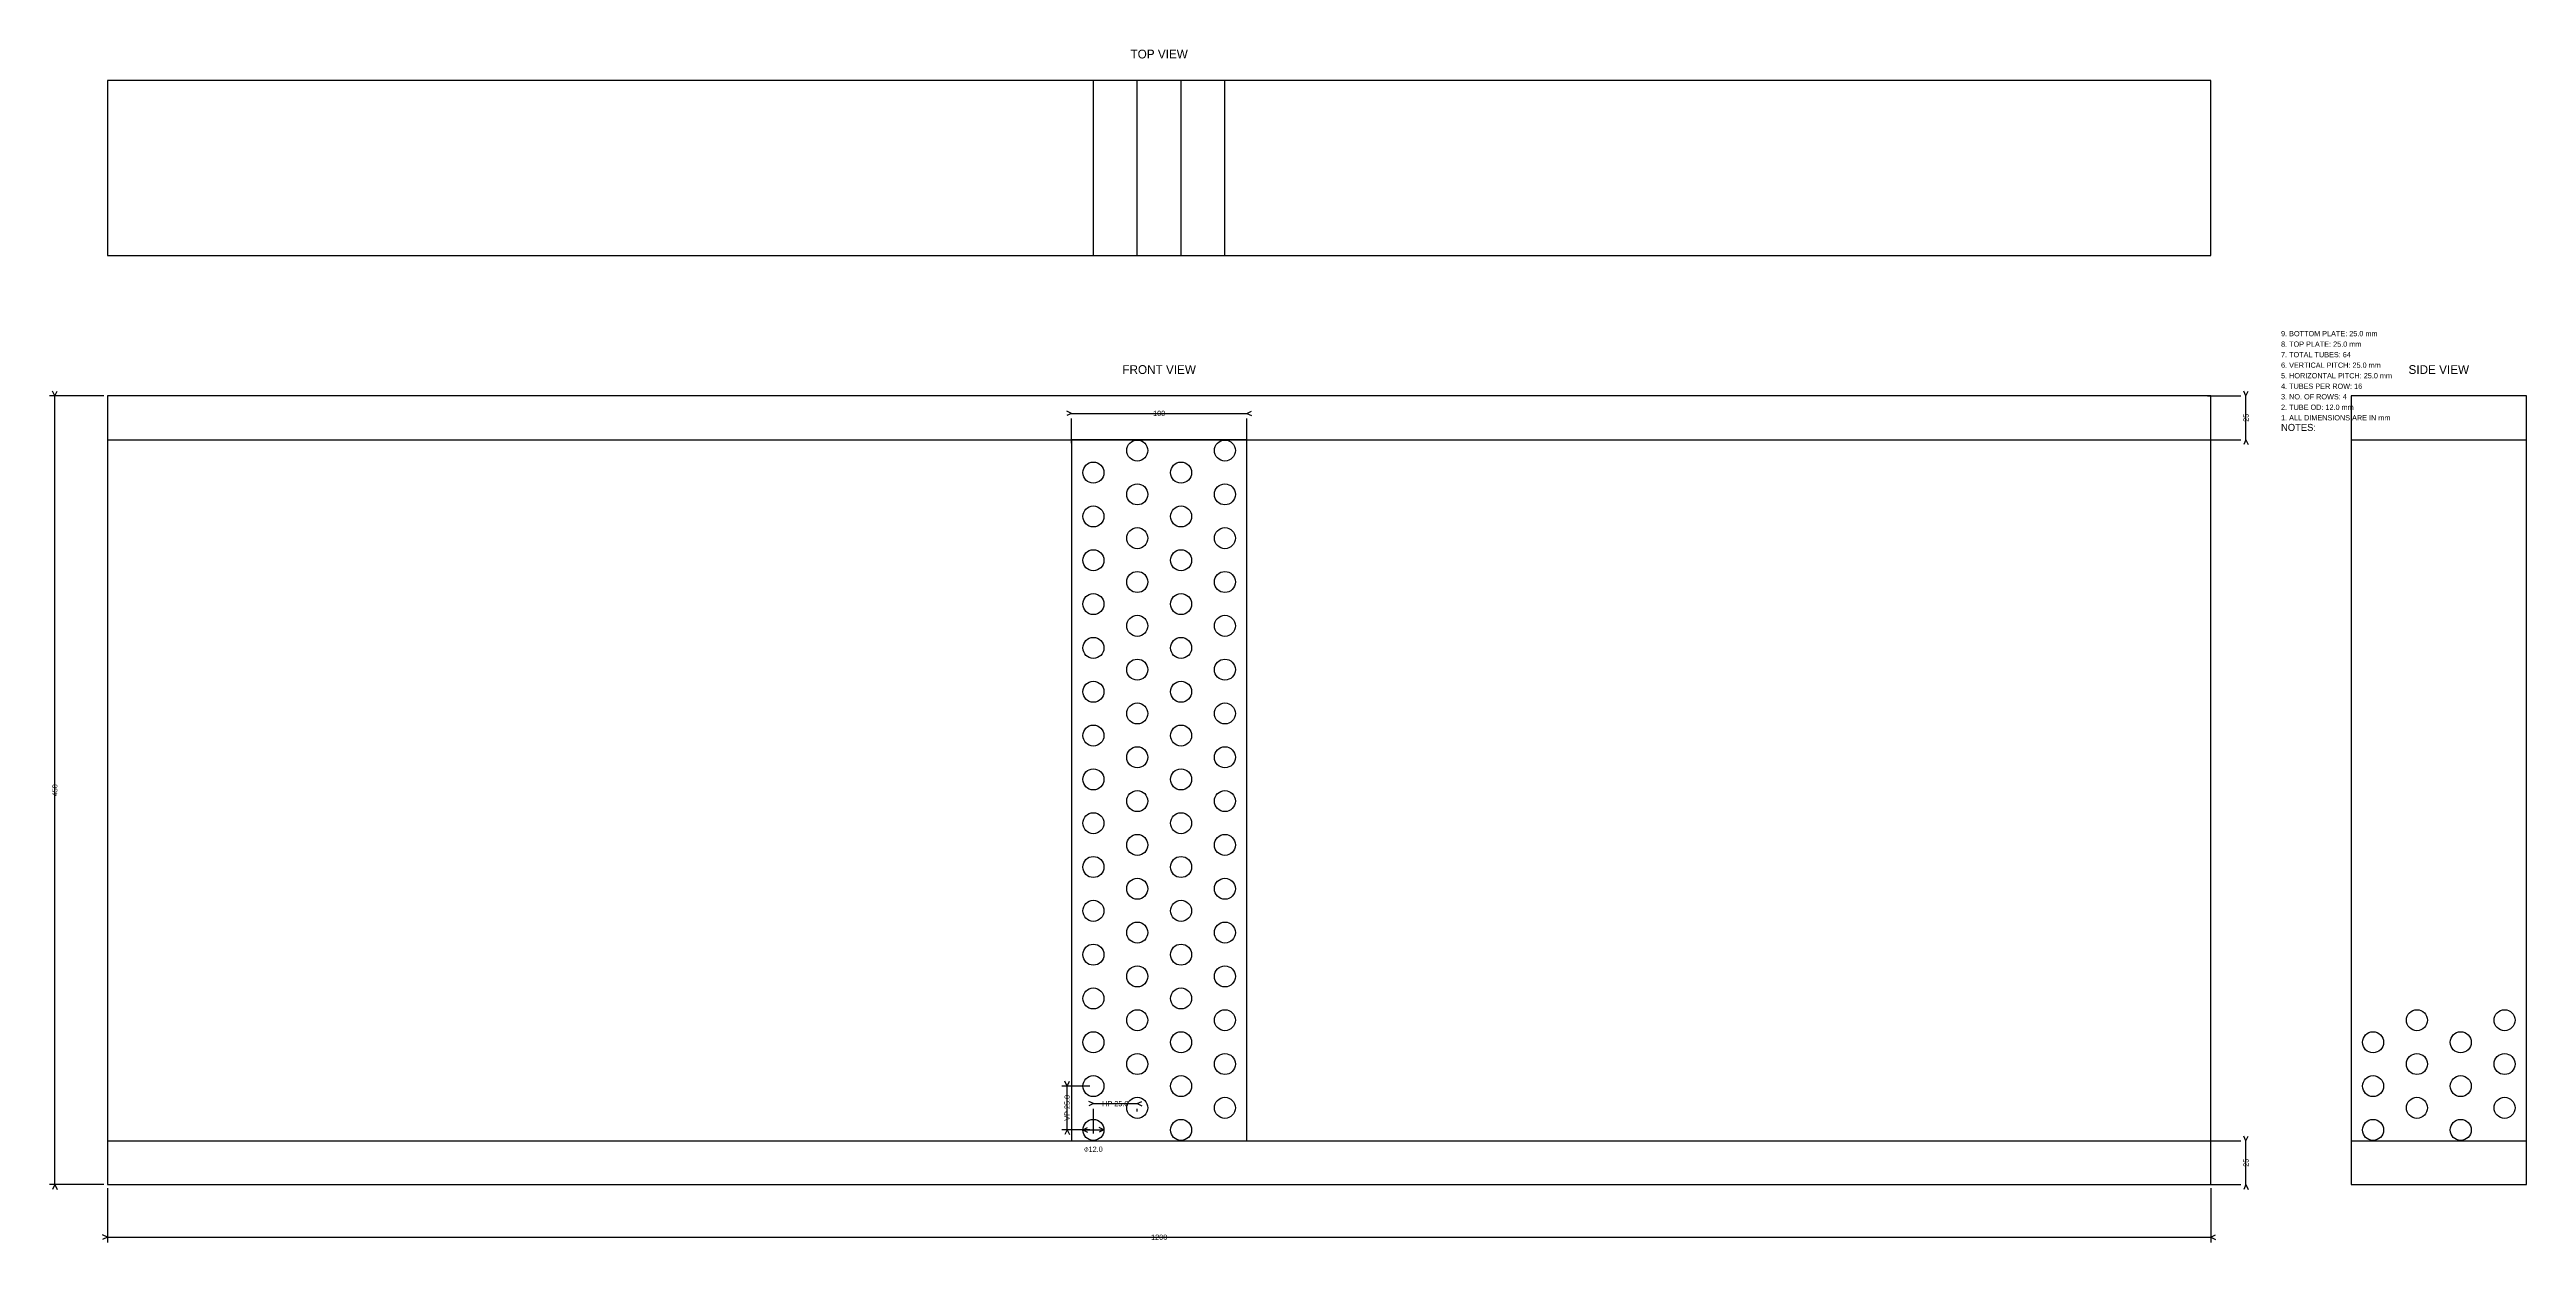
# Model space of a CAD drawing. Header units: metres. Extents: x -33 to 1380, y -33 to 648.
import ezdxf
from ezdxf.enums import TextEntityAlignment as Align

# ---------------------------------------------------------------- set-up
doc = ezdxf.new("R2010")
doc.units = ezdxf.units.M
for name, color, linetype in [('CASING', 1, 'Continuous'), ('COIL', 7, 'Continuous'), ('DIMS', 4, 'Continuous'), ('FINS', 8, 'Continuous'), ('LABELS', 2, 'Continuous'), ('NOTES', 2, 'Continuous'), ('PLATES', 5, 'Continuous'), ('TUBES', 3, 'Continuous')]:
    doc.layers.add(name, color=color, linetype=linetype)

msp = doc.modelspace()

# ---------------------------------------------------------------- linework, layer by layer
at = {"layer": 'CASING'}
for points in [[(0, 530), (1200, 530), (1200, 630), (0, 630), (0, 530)], [(0, 0), (1200, 0), (1200, 450), (0, 450), (0, 0)], [(1280, 0), (1380, 0), (1380, 450), (1280, 450), (1280, 0)]]:
    msp.add_lwpolyline(points, dxfattribs=at)
at = {"layer": 'COIL'}
msp.add_lwpolyline([(550, 25), (650, 25), (650, 425), (550, 425), (550, 25)], dxfattribs=at)
at = {"layer": 'DIMS'}
for p, q in [((-30, 450), (-31.3, 452.7)), ((-30, 450), (-28.7, 452.7)), ((1220, 450), (1218.7, 452.7)), ((1220, 450), (1221.3, 452.7)), ((-2, 450), (-33, 450)), ((-30, 0), (-30, 450)), ((550, 440), (547.3, 441.3)), ((550, 440), (547.3, 438.7)), ((550, 440), (650, 440)), ((650, 440), (652.7, 441.3)), ((650, 440), (652.7, 438.7)), ((1198, 450), (1217, 450)), ((1220, 425), (1220, 450)), ((550, 423), (550, 437)), ((650, 423), (650, 437)), ((1198, 425), (1217, 425)), ((1220, 425), (1218.7, 422.3)), ((1220, 425), (1221.3, 422.3)), ((547.5, 56.2), (546.2, 59)), ((547.5, 56.2), (548.8, 59)), ((560.5, 56.2), (544.5, 56.2)), ((547.5, 31.2), (547.5, 56.2)), ((562.5, 46.2), (559.8, 47.5)), ((562.5, 46.2), (559.8, 45)), ((562.5, 46.2), (587.5, 46.2)), ((562.5, 29.2), (562.5, 43.2)), ((587.5, 46.2), (590.2, 47.5)), ((587.5, 46.2), (590.2, 45)), ((587.5, 41.8), (587.5, 43.2)), ((560.5, 31.2), (544.5, 31.2)), ((547.5, 31.2), (546.2, 28.5)), ((547.5, 31.2), (548.8, 28.5)), ((556.5, 31.2), (559.2, 32.5)), ((556.5, 31.2), (568.5, 31.2)), ((556.5, 31.2), (559.2, 30)), ((568.5, 31.2), (565.8, 32.5)), ((568.5, 31.2), (565.8, 30)), ((1198, 25), (1217, 25)), ((1220, 25), (1218.7, 27.7)), ((1220, 25), (1221.3, 27.7)), ((1220, 0), (1220, 25)), ((-2, 0), (-33, 0)), ((-30, 0), (-31.3, -2.7)), ((-30, 0), (-28.7, -2.7)), ((1198, 0), (1217, 0)), ((1220, 0), (1218.7, -2.7)), ((1220, 0), (1221.3, -2.7)), ((0, -2), (0, -33)), ((1200, -2), (1200, -33)), ((0, -30), (-2.7, -28.7)), ((0, -30), (-2.7, -31.3)), ((0, -30), (1200, -30)), ((1200, -30), (1202.7, -28.7)), ((1200, -30), (1202.7, -31.3))]:
    msp.add_line(p, q, dxfattribs=at)
at = {"layer": 'FINS'}
for p, q in [((562.5, 530), (562.5, 630)), ((587.5, 530), (587.5, 630)), ((612.5, 530), (612.5, 630)), ((637.5, 530), (637.5, 630))]:
    msp.add_line(p, q, dxfattribs=at)
at = {"layer": 'PLATES'}
for p, q in [((0, 425), (1200, 425)), ((1280, 425), (1380, 425)), ((0, 25), (1200, 25)), ((1280, 25), (1380, 25))]:
    msp.add_line(p, q, dxfattribs=at)
at = {"layer": 'TUBES'}
for centre in [(587.5, 418.8), (637.5, 418.8), (562.5, 406.2), (612.5, 406.2), (587.5, 393.8), (637.5, 393.8), (562.5, 381.2), (612.5, 381.2), (587.5, 368.8), (637.5, 368.8), (562.5, 356.2), (612.5, 356.2), (587.5, 343.8), (637.5, 343.8), (562.5, 331.2), (612.5, 331.2), (562.5, 306.2), (587.5, 318.8), (612.5, 306.2), (637.5, 318.8), (587.5, 293.8), (637.5, 293.8), (562.5, 281.2), (612.5, 281.2), (587.5, 268.8), (637.5, 268.8), (562.5, 256.2), (612.5, 256.2), (587.5, 243.8), (637.5, 243.8), (562.5, 231.2), (612.5, 231.2), (562.5, 206.2), (587.5, 218.8), (612.5, 206.2), (637.5, 218.8), (587.5, 193.8), (637.5, 193.8), (562.5, 181.2), (612.5, 181.2), (587.5, 168.8), (637.5, 168.8), (562.5, 156.2), (612.5, 156.2), (587.5, 143.8), (637.5, 143.8), (562.5, 131.2), (612.5, 131.2), (587.5, 118.8), (637.5, 118.8), (562.5, 106.2), (587.5, 93.8), (612.5, 106.2), (637.5, 93.8), (1317.5, 93.8), (1367.5, 93.8), (562.5, 81.2), (612.5, 81.2), (1292.5, 81.2), (1342.5, 81.2), (587.5, 68.8), (637.5, 68.8), (1317.5, 68.8), (1367.5, 68.8), (562.5, 56.2), (612.5, 56.2), (1292.5, 56.2), (1342.5, 56.2), (587.5, 43.8), (637.5, 43.8), (1317.5, 43.8), (1367.5, 43.8), (562.5, 31.2), (612.5, 31.2), (1292.5, 31.2), (1342.5, 31.2)]:
    msp.add_circle(centre, 6, dxfattribs=at)

# ---------------------------------------------------------------- texts
at = {"layer": 'DIMS'}
for s, p in [('100', (600, 440)), ('HP 25.0', (575, 46.2)), ('⌀12.0', (562.5, 20.2)), ('1200', (600, -30))]:
    msp.add_text(s, height=3, dxfattribs=at).set_placement(p, align=Align.MIDDLE_CENTER)
for s, p in [('25', (1220, 437.5)), ('450', (-30, 225)), ('VP 25.0', (547.5, 43.8)), ('25', (1220, 12.5))]:
    msp.add_text(s, height=3, rotation=90, dxfattribs=at).set_placement(p, align=Align.MIDDLE_CENTER)
at = {"layer": 'LABELS'}
for s, p in [('TOP VIEW', (600, 645)), ('FRONT VIEW', (600, 465)), ('SIDE VIEW', (1330, 465))]:
    msp.add_text(s, height=5, dxfattribs=at).set_placement(p, align=Align.MIDDLE_CENTER)
at = {"layer": 'NOTES'}
for s, height, p in [('9. BOTTOM PLATE: 25.0 mm', 3, (1240, 484)), ('8. TOP PLATE: 25.0 mm', 3, (1240, 478)), ('7. TOTAL TUBES: 64', 3, (1240, 472)), ('6. VERTICAL PITCH: 25.0 mm', 3, (1240, 466)), ('4. TUBES PER ROW: 16', 3, (1240, 454)), ('5. HORIZONTAL PITCH: 25.0 mm', 3, (1240, 460)), ('3. NO. OF ROWS: 4', 3, (1240, 448)), ('2. TUBE OD: 12.0 mm', 3, (1240, 442)), ('1. ALL DIMENSIONS ARE IN mm', 3, (1240, 436)), ('NOTES:', 4, (1240, 430))]:
    msp.add_text(s, height=height, dxfattribs=at).set_placement(p)

doc.saveas('drawing.dxf')
